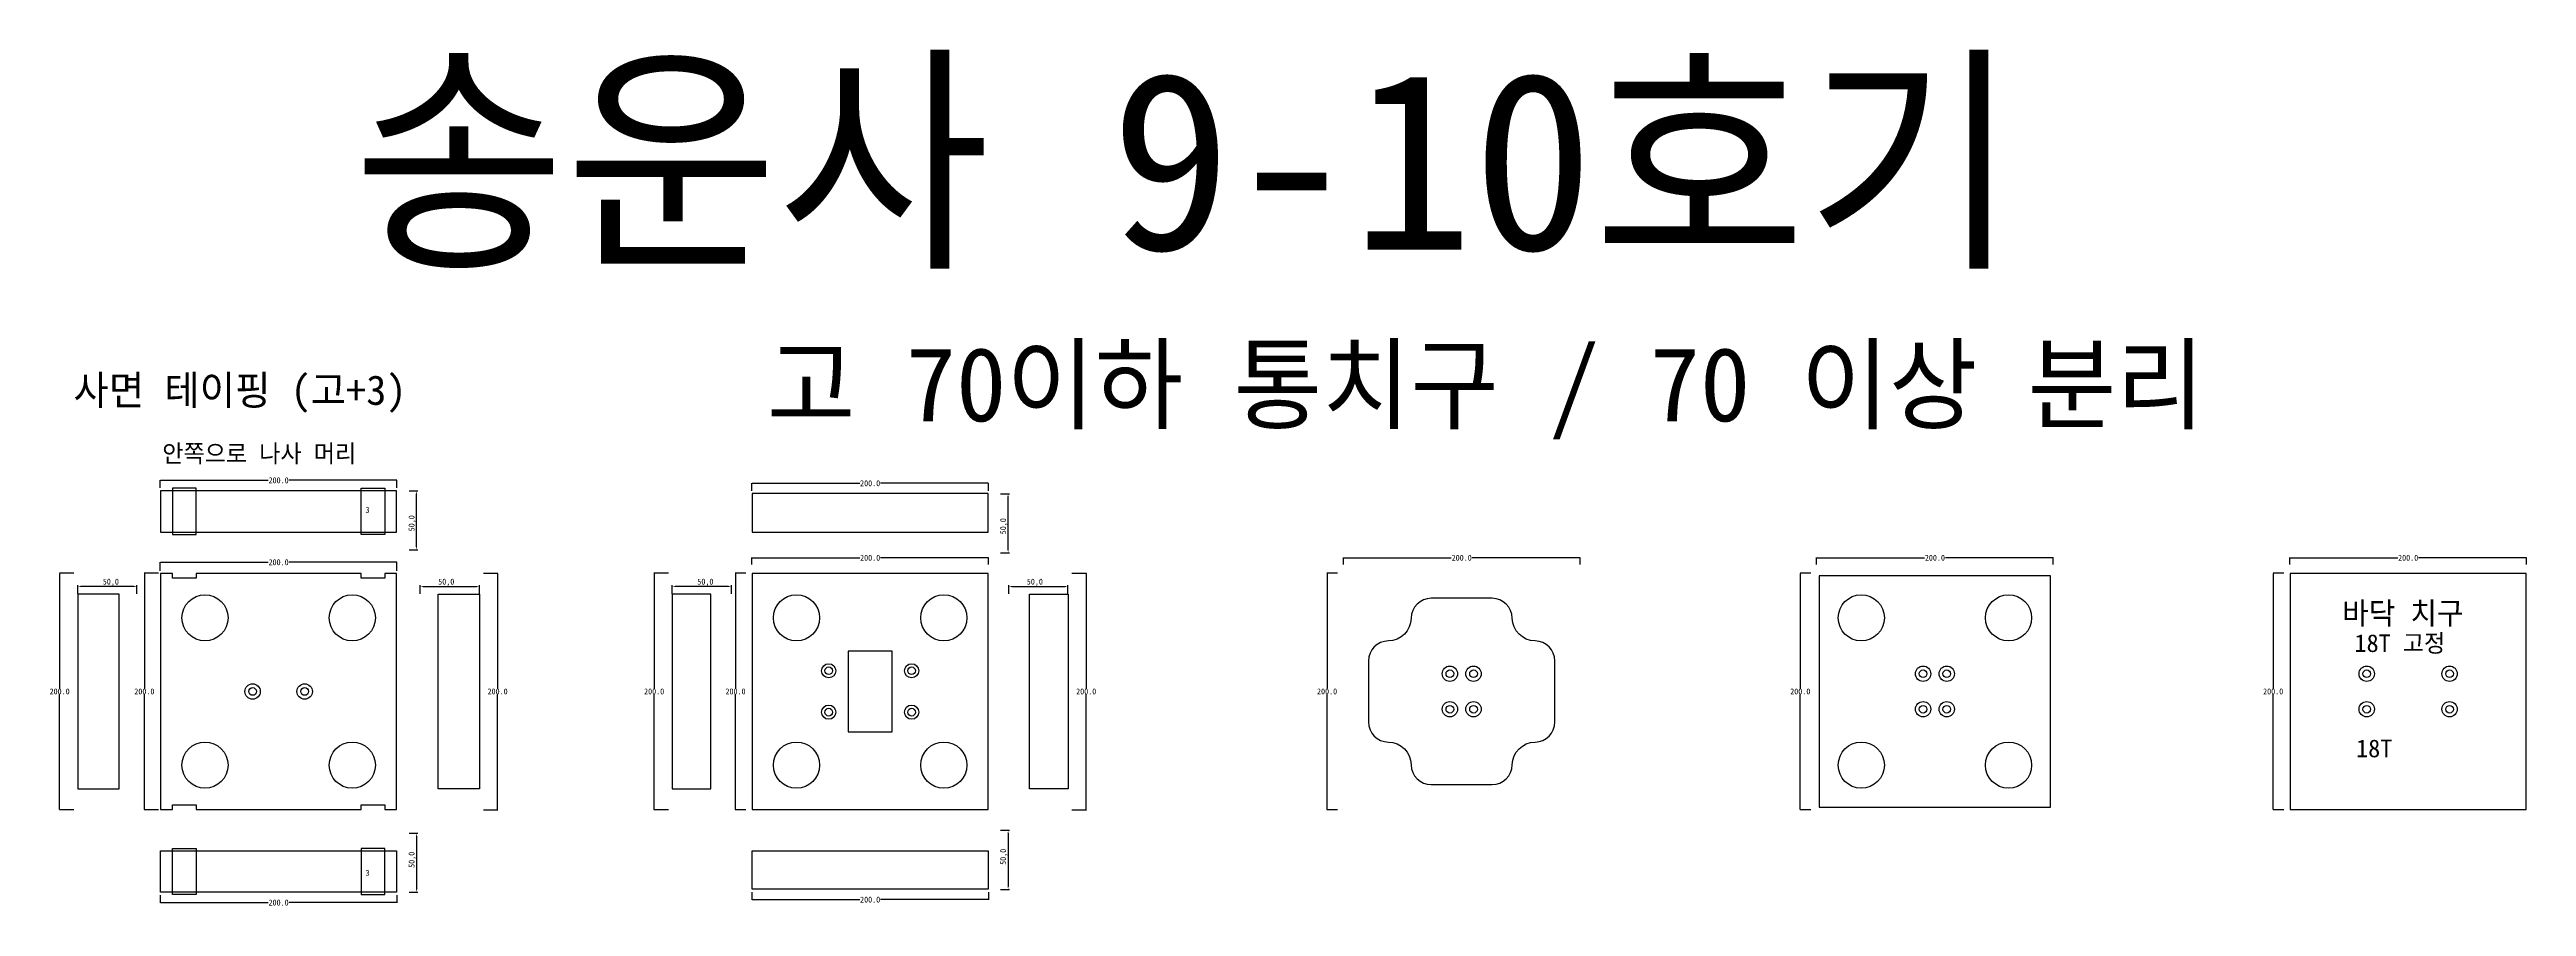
# Model space of a CAD drawing. Header units: millimetres. Extents: x 565 to 2659, y 254 to 979.
import ezdxf

# ---------------------------------------------------------------- set-up
doc = ezdxf.new("R2010")
doc.units = ezdxf.units.MM
for name, color, linetype in [('TEXT', 7, 'Continuous'), ('볼트 구멍', 7, 'Continuous'), ('치구', 7, 'Continuous'), ('치수', 7, 'Continuous')]:
    doc.layers.add(name, color=color, linetype=linetype)
doc.dimstyles.new('ISO-25', dxfattribs={"dimtxt": 2.5, "dimasz": 2.5, "dimexe": 1.25, "dimexo": 0.625, "dimtad": 1, "dimtxsty": 'Standard', "dimcen": 2.5, "dimadec": 0, "dimazin": 0, "dimtfac": 1, "dimtmove": 0, "dimatfit": 3, "dimfxl": 0, "dimarcsym": 0})
doc.dimstyles.get("Standard").update_dxf_attribs({"dimtxt": 7, "dimasz": 0.18, "dimexe": 0.18, "dimexo": 0.0625, "dimgap": 0.09, "dimtad": 0, "dimtih": 1, "dimtoh": 1, "dimdec": 1, "dimzin": 0, "dimdsep": 46, "dimtxsty": 'Standard', "dimcen": 0.09, "dimadec": 0, "dimazin": 0, "dimtfac": 1, "dimtdec": 1, "dimtofl": 0, "dimtmove": 0, "dimatfit": 3, "dimfxl": 0, "dimtolj": 1, "dimtzin": 0, "dimarcsym": 0})

# ---------------------------------------------------------------- blocks, each defined once
blk = doc.blocks.new('*D28')
at = {"layer": 'Defpoints', "color": 0}
for p in [(1159, 266.4), (1359, 266.4), (1359, 260)]:
    blk.add_point(p, dxfattribs=at)
at = {"layer": '치수', "color": 0, "lineweight": -2}
for p, q in [((1159, 266.3), (1159, 259.8)), ((1159.2, 260), (1250.2, 260)), ((1358.8, 260), (1267.8, 260)), ((1359, 266.3), (1359, 259.8))]:
    blk.add_line(p, q, dxfattribs=at)
at = {"layer": '치수', "color": 0}
for points in [[(1159.2, 260), (1159.2, 260), (1159, 260)], [(1358.8, 260), (1358.8, 260), (1359, 260)]]:
    blk.add_solid(points, dxfattribs=at)
at = {"layer": '치수', "color": 0, "insert": (1259, 260), "char_height": 5, "attachment_point": 5}
blk.add_mtext('\\A1;200.0', dxfattribs=at)
blk = doc.blocks.new('*D29')
at = {"layer": 'Defpoints', "color": 0}
for p in [(1359, 612), (1159, 605.6), (1359, 605.6)]:
    blk.add_point(p, dxfattribs=at)
at = {"layer": '치수', "color": 0, "lineweight": -2}
for p, q in [((1159, 605.6), (1159, 612.1)), ((1159.2, 612), (1250.2, 612)), ((1358.8, 612), (1267.8, 612)), ((1359, 605.6), (1359, 612.1))]:
    blk.add_line(p, q, dxfattribs=at)
at = {"layer": '치수', "color": 0}
for points in [[(1159.2, 612), (1159.2, 611.9), (1159, 612)], [(1358.8, 612), (1358.8, 611.9), (1359, 612)]]:
    blk.add_solid(points, dxfattribs=at)
at = {"layer": '치수', "color": 0, "insert": (1259, 612), "char_height": 5, "attachment_point": 5}
blk.add_mtext('\\A1;200.0', dxfattribs=at)
blk = doc.blocks.new('*D30')
at = {"layer": 'Defpoints', "color": 0}
for p in [(1359, 549), (1159, 543.1), (1359, 543.1)]:
    blk.add_point(p, dxfattribs=at)
at = {"layer": '치수', "color": 0, "lineweight": -2}
for p, q in [((1159, 543.2), (1159, 549.2)), ((1159.2, 549), (1250.2, 549)), ((1358.8, 549), (1267.8, 549)), ((1359, 543.2), (1359, 549.2))]:
    blk.add_line(p, q, dxfattribs=at)
at = {"layer": '치수', "color": 0}
for points in [[(1159.2, 549), (1159.2, 548.9), (1159, 549)], [(1358.8, 549), (1358.8, 548.9), (1359, 549)]]:
    blk.add_solid(points, dxfattribs=at)
at = {"layer": '치수', "color": 0, "insert": (1259, 549), "char_height": 5, "attachment_point": 5}
blk.add_mtext('\\A1;200.0', dxfattribs=at)
blk = doc.blocks.new('*D31')
at = {"layer": 'Defpoints', "color": 0}
for p in [(932, 536), (932, 336), (944.1, 336)]:
    blk.add_point(p, dxfattribs=at)
at = {"layer": '치수', "color": 0, "lineweight": -2}
for p, q in [((932.1, 536), (944.3, 536)), ((944.1, 535.8), (944.1, 438.6)), ((944.1, 336.2), (944.1, 433.4)), ((932.1, 336), (944.3, 336))]:
    blk.add_line(p, q, dxfattribs=at)
at = {"layer": '치수', "color": 0}
for points in [[(944.1, 535.8), (944.1, 535.8), (944.1, 536)], [(944.1, 336.2), (944.1, 336.2), (944.1, 336)]]:
    blk.add_solid(points, dxfattribs=at)
at = {"layer": '치수', "color": 0, "insert": (944.1, 436), "char_height": 5, "attachment_point": 5}
blk.add_mtext('\\A1;200.0', dxfattribs=at)
blk = doc.blocks.new('*D32')
at = {"layer": 'Defpoints', "color": 0}
for p in [(585.9, 536), (573.9, 336), (585.9, 336)]:
    blk.add_point(p, dxfattribs=at)
at = {"layer": '치수', "color": 0, "lineweight": -2}
for p, q in [((585.9, 536), (573.7, 536)), ((573.9, 535.8), (573.9, 438.6)), ((573.9, 336.2), (573.9, 433.4)), ((585.9, 336), (573.7, 336))]:
    blk.add_line(p, q, dxfattribs=at)
at = {"layer": '치수', "color": 0}
for points in [[(573.8, 535.8), (573.9, 535.8), (573.9, 536)], [(573.8, 336.2), (573.9, 336.2), (573.9, 336)]]:
    blk.add_solid(points, dxfattribs=at)
at = {"layer": '치수', "color": 0, "insert": (573.9, 436), "char_height": 5, "attachment_point": 5}
blk.add_mtext('\\A1;200.0', dxfattribs=at)
blk = doc.blocks.new('*D33')
at = {"layer": 'Defpoints', "color": 0}
for p in [(657.5, 536), (645.5, 336), (657.5, 336)]:
    blk.add_point(p, dxfattribs=at)
at = {"layer": '치수', "color": 0, "lineweight": -2}
for p, q in [((657.5, 536), (645.3, 536)), ((645.5, 535.8), (645.5, 438.6)), ((645.5, 336.2), (645.5, 433.4)), ((657.5, 336), (645.3, 336))]:
    blk.add_line(p, q, dxfattribs=at)
at = {"layer": '치수', "color": 0}
for points in [[(645.4, 535.8), (645.5, 535.8), (645.5, 536)], [(645.4, 336.2), (645.5, 336.2), (645.5, 336)]]:
    blk.add_solid(points, dxfattribs=at)
at = {"layer": '치수', "color": 0, "insert": (645.5, 436), "char_height": 5, "attachment_point": 5}
blk.add_mtext('\\A1;200.0', dxfattribs=at)
blk = doc.blocks.new('*D34')
at = {"layer": 'Defpoints', "color": 0}
for p in [(1088.4, 536), (1076.4, 336), (1088.4, 336)]:
    blk.add_point(p, dxfattribs=at)
at = {"layer": '치수', "color": 0, "lineweight": -2}
for p, q in [((1088.4, 536), (1076.2, 536)), ((1076.4, 535.8), (1076.4, 438.6)), ((1076.4, 336.2), (1076.4, 433.4)), ((1088.4, 336), (1076.2, 336))]:
    blk.add_line(p, q, dxfattribs=at)
at = {"layer": '치수', "color": 0}
for points in [[(1076.3, 535.8), (1076.4, 535.8), (1076.4, 536)], [(1076.3, 336.2), (1076.4, 336.2), (1076.4, 336)]]:
    blk.add_solid(points, dxfattribs=at)
at = {"layer": '치수', "color": 0, "insert": (1076.4, 436), "char_height": 5, "attachment_point": 5}
blk.add_mtext('\\A1;200.0', dxfattribs=at)
blk = doc.blocks.new('*D35')
at = {"layer": 'Defpoints', "color": 0}
for p in [(1154.1, 536), (1145.2, 336), (1154.1, 336)]:
    blk.add_point(p, dxfattribs=at)
at = {"layer": '치수', "color": 0, "lineweight": -2}
for p, q in [((1154, 536), (1145, 536)), ((1145.2, 535.8), (1145.2, 438.6)), ((1145.2, 336.2), (1145.2, 433.4)), ((1154, 336), (1145, 336))]:
    blk.add_line(p, q, dxfattribs=at)
at = {"layer": '치수', "color": 0}
for points in [[(1145.2, 535.8), (1145.2, 535.8), (1145.2, 536)], [(1145.2, 336.2), (1145.2, 336.2), (1145.2, 336)]]:
    blk.add_solid(points, dxfattribs=at)
at = {"layer": '치수', "color": 0, "insert": (1145.2, 436), "char_height": 5, "attachment_point": 5}
blk.add_mtext('\\A1;200.0', dxfattribs=at)
blk = doc.blocks.new('*D36')
at = {"layer": 'Defpoints', "color": 0}
for p in [(659, 263.9), (859, 263.9), (859, 257.5)]:
    blk.add_point(p, dxfattribs=at)
at = {"layer": '치수', "color": 0, "lineweight": -2}
for p, q in [((659, 263.8), (659, 257.3)), ((659.2, 257.5), (750.2, 257.5)), ((858.8, 257.5), (767.8, 257.5)), ((859, 263.8), (859, 257.3))]:
    blk.add_line(p, q, dxfattribs=at)
at = {"layer": '치수', "color": 0}
for points in [[(659.2, 257.5), (659.2, 257.5), (659, 257.5)], [(858.8, 257.5), (858.8, 257.5), (859, 257.5)]]:
    blk.add_solid(points, dxfattribs=at)
at = {"layer": '치수', "color": 0, "insert": (759, 257.5), "char_height": 5, "attachment_point": 5}
blk.add_mtext('\\A1;200.0', dxfattribs=at)
blk = doc.blocks.new('*D37')
at = {"layer": 'Defpoints', "color": 0}
for p in [(868.7, 316.2), (868.7, 266.2), (875.6, 266.2)]:
    blk.add_point(p, dxfattribs=at)
at = {"layer": '치수', "color": 0, "lineweight": -2}
for p, q in [((869.3, 316.2), (876.8, 316.2)), ((875.6, 313.7), (875.6, 268.7)), ((869.3, 266.2), (876.8, 266.2))]:
    blk.add_line(p, q, dxfattribs=at)
at = {"layer": '치수', "color": 0}
for points in [[(875.2, 313.7), (876, 313.7), (875.6, 316.2)], [(875.2, 268.7), (876, 268.7), (875.6, 266.2)]]:
    blk.add_solid(points, dxfattribs=at)
at = {"layer": '치수', "color": 0, "insert": (872, 293.7), "char_height": 5, "attachment_point": 5, "rotation": 90}
blk.add_mtext('50,0', dxfattribs=at)
blk = doc.blocks.new('*D38')
at = {"layer": 'Defpoints', "color": 0}
for p in [(659, 608.1), (859, 614.5), (859, 608.1)]:
    blk.add_point(p, dxfattribs=at)
at = {"layer": '치수', "color": 0, "lineweight": -2}
for p, q in [((659, 608.1), (659, 614.6)), ((659.2, 614.5), (750.2, 614.5)), ((858.8, 614.5), (767.8, 614.5)), ((859, 608.1), (859, 614.6))]:
    blk.add_line(p, q, dxfattribs=at)
at = {"layer": '치수', "color": 0}
for points in [[(659.2, 614.5), (659.2, 614.4), (659, 614.5)], [(858.8, 614.5), (858.8, 614.4), (859, 614.5)]]:
    blk.add_solid(points, dxfattribs=at)
at = {"layer": '치수', "color": 0, "insert": (759, 614.5), "char_height": 5, "attachment_point": 5}
blk.add_mtext('\\A1;200.0', dxfattribs=at)
blk = doc.blocks.new('*D39')
at = {"layer": 'Defpoints', "color": 0}
for p in [(859, 545.2), (659, 537.8), (859, 537.8)]:
    blk.add_point(p, dxfattribs=at)
at = {"layer": '치수', "color": 0, "lineweight": -2}
for p, q in [((659, 537.9), (659, 545.4)), ((659.2, 545.2), (750.2, 545.2)), ((858.8, 545.2), (767.8, 545.2)), ((859, 537.9), (859, 545.4))]:
    blk.add_line(p, q, dxfattribs=at)
at = {"layer": '치수', "color": 0}
for points in [[(659.2, 545.2), (659.2, 545.2), (659, 545.2)], [(858.8, 545.2), (858.8, 545.2), (859, 545.2)]]:
    blk.add_solid(points, dxfattribs=at)
at = {"layer": '치수', "color": 0, "insert": (759, 545.2), "char_height": 5, "attachment_point": 5}
blk.add_mtext('\\A1;200.0', dxfattribs=at)
blk = doc.blocks.new('*D40')
at = {"layer": 'Defpoints', "color": 0}
for p in [(589.2, 524.7), (589.2, 517.8), (639.2, 517.8)]:
    blk.add_point(p, dxfattribs=at)
at = {"layer": '치수', "color": 0, "lineweight": -2}
for p, q in [((589.2, 518.4), (589.2, 525.9)), ((636.7, 524.7), (591.7, 524.7)), ((639.2, 518.4), (639.2, 525.9))]:
    blk.add_line(p, q, dxfattribs=at)
at = {"layer": '치수', "color": 0}
for points in [[(591.7, 525.1), (591.7, 524.2), (589.2, 524.7)], [(636.7, 525.1), (636.7, 524.2), (639.2, 524.7)]]:
    blk.add_solid(points, dxfattribs=at)
at = {"layer": '치수', "color": 0, "insert": (617.2, 528.2), "char_height": 5, "attachment_point": 5}
blk.add_mtext('50,0', dxfattribs=at)
blk = doc.blocks.new('*D41')
at = {"layer": 'Defpoints', "color": 0}
for p in [(928.7, 524.7), (878.7, 517.8), (928.7, 517.8)]:
    blk.add_point(p, dxfattribs=at)
at = {"layer": '치수', "color": 0, "lineweight": -2}
for p, q in [((878.7, 518.4), (878.7, 525.9)), ((881.2, 524.7), (926.2, 524.7)), ((928.7, 518.4), (928.7, 525.9))]:
    blk.add_line(p, q, dxfattribs=at)
at = {"layer": '치수', "color": 0}
for points in [[(881.2, 525.1), (881.2, 524.2), (878.7, 524.7)], [(926.2, 525.1), (926.2, 524.2), (928.7, 524.7)]]:
    blk.add_solid(points, dxfattribs=at)
at = {"layer": '치수', "color": 0, "insert": (900.7, 528.2), "char_height": 5, "attachment_point": 5}
blk.add_mtext('50,0', dxfattribs=at)
blk = doc.blocks.new('*D42')
at = {"layer": 'Defpoints', "color": 0}
for p in [(868.7, 605.7), (875.6, 605.7), (868.7, 555.7)]:
    blk.add_point(p, dxfattribs=at)
at = {"layer": '치수', "color": 0, "lineweight": -2}
for p, q in [((869.3, 605.7), (876.8, 605.7)), ((875.6, 558.2), (875.6, 603.2)), ((869.3, 555.7), (876.8, 555.7))]:
    blk.add_line(p, q, dxfattribs=at)
at = {"layer": '치수', "color": 0}
for points in [[(875.2, 603.2), (876, 603.2), (875.6, 605.7)], [(875.2, 558.2), (876, 558.2), (875.6, 555.7)]]:
    blk.add_solid(points, dxfattribs=at)
at = {"layer": '치수', "color": 0, "insert": (872, 578.2), "char_height": 5, "attachment_point": 5, "rotation": 90}
blk.add_mtext('50,0', dxfattribs=at)
blk = doc.blocks.new('*D43')
at = {"layer": 'Defpoints', "color": 0}
for p in [(1091.7, 524.7), (1091.7, 517.8), (1141.7, 517.8)]:
    blk.add_point(p, dxfattribs=at)
at = {"layer": '치수', "color": 0, "lineweight": -2}
for p, q in [((1091.7, 518.4), (1091.7, 525.9)), ((1139.2, 524.7), (1094.2, 524.7)), ((1141.7, 518.4), (1141.7, 525.9))]:
    blk.add_line(p, q, dxfattribs=at)
at = {"layer": '치수', "color": 0}
for points in [[(1094.2, 525.1), (1094.2, 524.2), (1091.7, 524.7)], [(1139.2, 525.1), (1139.2, 524.2), (1141.7, 524.7)]]:
    blk.add_solid(points, dxfattribs=at)
at = {"layer": '치수', "color": 0, "insert": (1119.7, 528.2), "char_height": 5, "attachment_point": 5}
blk.add_mtext('50,0', dxfattribs=at)
blk = doc.blocks.new('*D44')
at = {"layer": 'Defpoints', "color": 0}
for p in [(2453.9, 536), (2444.9, 336), (2453.9, 336)]:
    blk.add_point(p, dxfattribs=at)
at = {"layer": '치수', "color": 0, "lineweight": -2}
for p, q in [((2453.8, 536), (2444.8, 536)), ((2444.9, 535.8), (2444.9, 438.6)), ((2444.9, 336.2), (2444.9, 433.4)), ((2453.8, 336), (2444.8, 336))]:
    blk.add_line(p, q, dxfattribs=at)
at = {"layer": '치수', "color": 0}
for points in [[(2444.9, 535.8), (2445, 535.8), (2444.9, 536)], [(2444.9, 336.2), (2445, 336.2), (2444.9, 336)]]:
    blk.add_solid(points, dxfattribs=at)
at = {"layer": '치수', "color": 0, "insert": (2444.9, 436), "char_height": 5, "attachment_point": 5}
blk.add_mtext('\\A1;200.0', dxfattribs=at)
blk = doc.blocks.new('*D45')
at = {"layer": 'Defpoints', "color": 0}
for p in [(1429.5, 536), (1429.5, 336), (1441.6, 336)]:
    blk.add_point(p, dxfattribs=at)
at = {"layer": '치수', "color": 0, "lineweight": -2}
for p, q in [((1429.6, 536), (1441.8, 536)), ((1441.6, 535.8), (1441.6, 438.6)), ((1441.6, 336.2), (1441.6, 433.4)), ((1429.6, 336), (1441.8, 336))]:
    blk.add_line(p, q, dxfattribs=at)
at = {"layer": '치수', "color": 0}
for points in [[(1441.6, 535.8), (1441.6, 535.8), (1441.6, 536)], [(1441.6, 336.2), (1441.6, 336.2), (1441.6, 336)]]:
    blk.add_solid(points, dxfattribs=at)
at = {"layer": '치수', "color": 0, "insert": (1441.6, 436), "char_height": 5, "attachment_point": 5}
blk.add_mtext('\\A1;200.0', dxfattribs=at)
blk = doc.blocks.new('*D46')
at = {"layer": 'Defpoints', "color": 0}
for p in [(2054.1, 536), (2045.2, 336), (2054.1, 336)]:
    blk.add_point(p, dxfattribs=at)
at = {"layer": '치수', "color": 0, "lineweight": -2}
for p, q in [((2054, 536), (2045, 536)), ((2045.2, 535.8), (2045.2, 438.6)), ((2045.2, 336.2), (2045.2, 433.4)), ((2054, 336), (2045, 336))]:
    blk.add_line(p, q, dxfattribs=at)
at = {"layer": '치수', "color": 0}
for points in [[(2045.2, 535.8), (2045.2, 535.8), (2045.2, 536)], [(2045.2, 336.2), (2045.2, 336.2), (2045.2, 336)]]:
    blk.add_solid(points, dxfattribs=at)
at = {"layer": '치수', "color": 0, "insert": (2045.2, 436), "char_height": 5, "attachment_point": 5}
blk.add_mtext('\\A1;200.0', dxfattribs=at)
blk = doc.blocks.new('*D47')
at = {"layer": 'Defpoints', "color": 0}
for p in [(1654.1, 536), (1645.2, 336), (1654.1, 336)]:
    blk.add_point(p, dxfattribs=at)
at = {"layer": '치수', "color": 0, "lineweight": -2}
for p, q in [((1654, 536), (1645, 536)), ((1645.2, 535.8), (1645.2, 438.6)), ((1645.2, 336.2), (1645.2, 433.4)), ((1654, 336), (1645, 336))]:
    blk.add_line(p, q, dxfattribs=at)
at = {"layer": '치수', "color": 0}
for points in [[(1645.2, 535.8), (1645.2, 535.8), (1645.2, 536)], [(1645.2, 336.2), (1645.2, 336.2), (1645.2, 336)]]:
    blk.add_solid(points, dxfattribs=at)
at = {"layer": '치수', "color": 0, "insert": (1645.2, 436), "char_height": 5, "attachment_point": 5}
blk.add_mtext('\\A1;200.0', dxfattribs=at)
blk = doc.blocks.new('*D48')
at = {"layer": 'Defpoints', "color": 0}
for p in [(1368.7, 318.7), (1368.7, 268.7), (1375.6, 268.7)]:
    blk.add_point(p, dxfattribs=at)
at = {"layer": '치수', "color": 0, "lineweight": -2}
for p, q in [((1369.3, 318.7), (1376.8, 318.7)), ((1375.6, 316.2), (1375.6, 271.2)), ((1369.3, 268.7), (1376.8, 268.7))]:
    blk.add_line(p, q, dxfattribs=at)
at = {"layer": '치수', "color": 0}
for points in [[(1375.2, 316.2), (1376, 316.2), (1375.6, 318.7)], [(1375.2, 271.2), (1376, 271.2), (1375.6, 268.7)]]:
    blk.add_solid(points, dxfattribs=at)
at = {"layer": '치수', "color": 0, "insert": (1372, 296.2), "char_height": 5, "attachment_point": 5, "rotation": 90}
blk.add_mtext('50,0', dxfattribs=at)
blk = doc.blocks.new('*D49')
at = {"layer": 'Defpoints', "color": 0}
for p in [(2259, 549), (2059, 543.1), (2259, 543.1)]:
    blk.add_point(p, dxfattribs=at)
at = {"layer": '치수', "color": 0, "lineweight": -2}
for p, q in [((2059, 543.2), (2059, 549.2)), ((2059.2, 549), (2150.2, 549)), ((2258.8, 549), (2167.8, 549)), ((2259, 543.2), (2259, 549.2))]:
    blk.add_line(p, q, dxfattribs=at)
at = {"layer": '치수', "color": 0}
for points in [[(2059.2, 549), (2059.2, 548.9), (2059, 549)], [(2258.8, 549), (2258.8, 548.9), (2259, 549)]]:
    blk.add_solid(points, dxfattribs=at)
at = {"layer": '치수', "color": 0, "insert": (2159, 549), "char_height": 5, "attachment_point": 5}
blk.add_mtext('\\A1;200.0', dxfattribs=at)
blk = doc.blocks.new('*D50')
at = {"layer": 'Defpoints', "color": 0}
for p in [(1859, 549), (1659, 543.1), (1859, 543.1)]:
    blk.add_point(p, dxfattribs=at)
at = {"layer": '치수', "color": 0, "lineweight": -2}
for p, q in [((1659, 543.2), (1659, 549.2)), ((1659.2, 549), (1750.2, 549)), ((1858.8, 549), (1767.8, 549)), ((1859, 543.2), (1859, 549.2))]:
    blk.add_line(p, q, dxfattribs=at)
at = {"layer": '치수', "color": 0}
for points in [[(1659.2, 549), (1659.2, 548.9), (1659, 549)], [(1858.8, 549), (1858.8, 548.9), (1859, 549)]]:
    blk.add_solid(points, dxfattribs=at)
at = {"layer": '치수', "color": 0, "insert": (1759, 549), "char_height": 5, "attachment_point": 5}
blk.add_mtext('\\A1;200.0', dxfattribs=at)
blk = doc.blocks.new('*D51')
at = {"layer": 'Defpoints', "color": 0}
for p in [(1368.7, 603.2), (1375.6, 603.2), (1368.7, 553.2)]:
    blk.add_point(p, dxfattribs=at)
at = {"layer": '치수', "color": 0, "lineweight": -2}
for p, q in [((1369.3, 603.2), (1376.8, 603.2)), ((1375.6, 555.7), (1375.6, 600.7)), ((1369.3, 553.2), (1376.8, 553.2))]:
    blk.add_line(p, q, dxfattribs=at)
at = {"layer": '치수', "color": 0}
for points in [[(1375.2, 600.7), (1376, 600.7), (1375.6, 603.2)], [(1375.2, 555.7), (1376, 555.7), (1375.6, 553.2)]]:
    blk.add_solid(points, dxfattribs=at)
at = {"layer": '치수', "color": 0, "insert": (1372, 575.7), "char_height": 5, "attachment_point": 5, "rotation": 90}
blk.add_mtext('50,0', dxfattribs=at)
blk = doc.blocks.new('*D52')
at = {"layer": 'Defpoints', "color": 0}
for p in [(1426.2, 524.7), (1376.2, 517.8), (1426.2, 517.8)]:
    blk.add_point(p, dxfattribs=at)
at = {"layer": '치수', "color": 0, "lineweight": -2}
for p, q in [((1376.2, 518.4), (1376.2, 525.9)), ((1378.7, 524.7), (1423.7, 524.7)), ((1426.2, 518.4), (1426.2, 525.9))]:
    blk.add_line(p, q, dxfattribs=at)
at = {"layer": '치수', "color": 0}
for points in [[(1378.7, 525.1), (1378.7, 524.2), (1376.2, 524.7)], [(1423.7, 525.1), (1423.7, 524.2), (1426.2, 524.7)]]:
    blk.add_solid(points, dxfattribs=at)
at = {"layer": '치수', "color": 0, "insert": (1398.2, 528.2), "char_height": 5, "attachment_point": 5}
blk.add_mtext('50,0', dxfattribs=at)
blk = doc.blocks.new('*D53')
at = {"layer": 'Defpoints', "color": 0}
for p in [(2659, 549), (2459, 543.1), (2659, 543.1)]:
    blk.add_point(p, dxfattribs=at)
at = {"layer": '치수', "color": 0, "lineweight": -2}
for p, q in [((2459, 543.2), (2459, 549.2)), ((2459.2, 549), (2550.2, 549)), ((2658.8, 549), (2567.8, 549)), ((2659, 543.2), (2659, 549.2))]:
    blk.add_line(p, q, dxfattribs=at)
at = {"layer": '치수', "color": 0}
for points in [[(2459.2, 549), (2459.2, 548.9), (2459, 549)], [(2658.8, 549), (2658.8, 548.9), (2659, 549)]]:
    blk.add_solid(points, dxfattribs=at)
at = {"layer": '치수', "color": 0, "insert": (2559, 549), "char_height": 5, "attachment_point": 5}
blk.add_mtext('\\A1;200.0', dxfattribs=at)

msp = doc.modelspace()

# ---------------------------------------------------------------- linework, layer by layer
at = {"layer": '볼트 구멍', "color": 3}
msp.add_lwpolyline([(1240.5, 401.99), (1277.5, 401.99), (1277.5, 469.99), (1240.5, 469.99)], close=True, dxfattribs=at)
at = {"layer": '볼트 구멍', "color": 2}
for centre in [(737, 435.99), (781, 435.99)]:
    msp.add_circle(centre, 6.5, dxfattribs=at)
at = {"layer": '볼트 구멍', "color": 6}
for centre, radius in [((1224, 453.49), 6), ((1294, 453.49), 6), ((1749, 450.99), 6.5), ((1769, 450.99), 6.5), ((2149, 450.99), 6.5), ((2169, 450.99), 6.5), ((2524, 450.99), 6.5), ((2594, 450.99), 6.5), ((1224, 418.49), 6), ((1294, 418.49), 6), ((1749, 420.99), 6.5), ((1769, 420.99), 6.5), ((2149, 420.99), 6.5), ((2169, 420.99), 6.5), ((2524, 420.99), 6.5), ((2594, 420.99), 6.5)]:
    msp.add_circle(centre, radius, dxfattribs=at)
at = {"layer": '볼트 구멍', "color": 3}
for centre in [(1224, 453.49), (1294, 453.49), (1749, 450.99), (1769, 450.99), (2149, 450.99), (2169, 450.99), (2524, 450.99), (2594, 450.99), (737, 435.99), (781, 435.99), (1224, 418.49), (1294, 418.49), (1749, 420.99), (1769, 420.99), (2149, 420.99), (2169, 420.99), (2524, 420.99), (2594, 420.99)]:
    msp.add_circle(centre, 3.25, dxfattribs=at)
at = {"layer": '치구', "color": 1}
for points in [[(669.25, 568.74), (689.25, 568.74), (689.25, 607.73), (669.25, 607.73)], [(848.75, 568.74), (828.75, 568.74), (828.75, 607.73), (848.75, 607.73)], [(669.25, 303.24), (689.25, 303.24), (689.25, 264.24), (669.25, 264.24)], [(848.75, 303.24), (828.75, 303.24), (828.75, 264.24), (848.75, 264.24)]]:
    msp.add_lwpolyline(points, close=True, dxfattribs=at)
at = {"layer": '치구'}
for points in [[(659.25, 570.74), (858.75, 570.74), (858.75, 605.74), (659.25, 605.74)], [(1159.25, 570.74), (1358.75, 570.74), (1358.75, 603.24), (1159.25, 603.24)], [(659.25, 336.24), (669.25, 336.24), (669.25, 340.24), (689.25, 340.24), (689.25, 336.24), (828.75, 336.24), (828.75, 340.24), (848.75, 340.24), (848.75, 336.24), (858.75, 336.24), (858.75, 535.74), (848.75, 535.74), (848.75, 531.74), (828.75, 531.74), (828.75, 535.74), (689.25, 535.74), (689.25, 531.74), (669.25, 531.74), (669.25, 535.74), (659.25, 535.74)], [(1159.25, 535.74), (1159.25, 336.24), (1358.75, 336.24), (1358.75, 535.74)], [(2061.25, 533.74), (2061.25, 338.24), (2256.75, 338.24), (2256.75, 533.74)], [(2459.25, 535.74), (2459.25, 336.24), (2658.75, 336.24), (2658.75, 535.74)], [(624.25, 518.34), (589.25, 518.34), (589.25, 353.64), (624.25, 353.64)], [(893.75, 518.34), (928.75, 518.34), (928.75, 353.64), (893.75, 353.64)], [(1124.25, 518.34), (1091.75, 518.34), (1091.75, 353.63), (1124.25, 353.63)], [(1393.75, 518.34), (1426.25, 518.34), (1426.25, 353.63), (1393.75, 353.63)], [(659.25, 301.24), (858.75, 301.24), (858.75, 266.24), (659.25, 266.24)], [(1159.25, 301.24), (1358.75, 301.24), (1358.75, 268.74), (1159.25, 268.74)]]:
    msp.add_lwpolyline(points, close=True, dxfattribs=at)
msp.add_lwpolyline([(1697.01, 393.23, -0.4062114), (1716.24, 374, 0.4102069), (1733.24, 357.24), (1784.75, 357.24, 0.4102069), (1801.75, 374, -0.4062114), (1820.98, 393.23, 0.4102069), (1837.75, 410.23), (1837.75, 461.74, 0.4102069), (1820.98, 478.74, -0.4062114), (1801.75, 497.97, 0.4102069), (1784.75, 514.74), (1733.24, 514.74, 0.4102069), (1716.24, 497.97, -0.4062114), (1697.01, 478.74, 0.4102069), (1680.25, 461.74), (1680.25, 410.23, 0.4102069)], format="xyb", close=True, dxfattribs=at)
for centre in [(696.75, 498.24), (821.25, 498.24), (1196.75, 498.24), (1321.25, 498.24), (2096.75, 498.24), (2221.25, 498.24), (696.75, 373.74), (821.25, 373.74), (1196.75, 373.74), (1321.25, 373.74), (2096.75, 373.74), (2221.25, 373.74)]:
    msp.add_circle(centre, 19.5, dxfattribs=at)

# ---------------------------------------------------------------- texts
at = {"layer": 'TEXT', "color": 3}
msp.add_text('송운사 9-10호기', height=150, dxfattribs=at).set_placement((821.98, 809.48))
at = {"layer": 'TEXT', "color": 1, "linetype": 'Continuous'}
msp.add_text('고 70이하 통치구 / 70 이상 분리', height=62.5, dxfattribs=at).set_placement((1171.8, 664.4))
at = {"layer": 'TEXT', "linetype": 'Continuous'}
msp.add_text('사면 테이핑 (고+3)', height=25, dxfattribs=at).set_placement((585.6, 678.28))
at = {"layer": 'TEXT', "color": 1}
for s, height, p in [('안쪽으로 나사 머리', 15, (660.65, 629.69)), ('3', 5, (832.46, 586.94)), ('18T', 15, (2515.01, 380.38))]:
    msp.add_text(s, height=height, dxfattribs=at).set_placement(p)
at = {"layer": 'TEXT', "color": 6, "linetype": 'Continuous'}
msp.add_text('바닥 치구', height=18.75, dxfattribs=at).set_placement((2503.3, 492.86))
at = {"layer": 'TEXT', "color": 6}
msp.add_text('18T 고정', height=15, dxfattribs=at).set_placement((2513.65, 469.36))
at = {"layer": 'TEXT', "color": 1, "text_generation_flag": 2}
msp.add_text('3', height=5, rotation=180, dxfattribs=at).set_placement((832.46, 285.03))

# ---------------------------------------------------------------- dimensions: what is measured, and where the dimension line sits
at = {"layer": '치수', "color": 4}
for base, p1, p2, dimstyle, override, picture, middle in [((859, 614.46), (659, 608.06), (859, 608.06), 'Standard', {"dimtxt": 5}, '*D38', (759, 614.46)), ((1359, 611.96), (1159, 605.56), (1359, 605.56), 'Standard', {"dimtxt": 5}, '*D29', (1259, 611.96)), ((928.75, 524.66), (878.75, 517.79), (928.75, 517.79), 'ISO-25', {"dimtxt": 5, "dimdec": 1, "dimzin": 0, "dimtdec": 1}, '*D41', (900.75, 524.66)), ((1426.25, 524.67), (1376.25, 517.79), (1426.25, 517.79), 'ISO-25', {"dimtxt": 5, "dimdec": 1, "dimzin": 0, "dimtdec": 1}, '*D52', (1398.25, 524.67)), ((859, 257.51), (659, 263.91), (859, 263.91), 'Standard', {"dimtxt": 5}, '*D36', (759, 257.51)), ((1359, 260.01), (1159, 266.41), (1359, 266.41), 'Standard', {"dimtxt": 5}, '*D28', (1259, 260.01))]:
    dim = msp.add_linear_dim(base=base, p1=p1, p2=p2, dimstyle=dimstyle, override=override, dxfattribs=at)
    dim.commit()
    dim.dimension.update_dxf_attribs({"geometry": picture, "text_midpoint": middle, "dimtype": 160})
for base, p1, p2, angle, picture, middle in [((875.57, 605.74), (868.68, 555.74), (868.68, 605.74), 90, '*D42', (875.57, 578.24)), ((1375.57, 603.24), (1368.68, 553.24), (1368.68, 603.24), 90, '*D51', (1375.57, 575.74)), ((589.25, 524.66), (639.25, 517.79), (589.25, 517.79), 180, '*D40', (617.25, 524.66)), ((1091.75, 524.67), (1141.75, 517.79), (1091.75, 517.79), 180, '*D43', (1119.75, 524.67)), ((875.57, 266.24), (868.68, 316.24), (868.68, 266.24), 270, '*D37', (875.57, 293.74)), ((1375.57, 268.74), (1368.68, 318.74), (1368.68, 268.74), 270, '*D48', (1375.57, 296.24))]:
    dim = msp.add_linear_dim(base=base, p1=p1, p2=p2, angle=angle, dimstyle='ISO-25', override={"dimtxt": 5, "dimdec": 1, "dimzin": 0, "dimtdec": 1}, dxfattribs=at)
    dim.commit()
    dim.dimension.update_dxf_attribs({"geometry": picture, "text_midpoint": middle, "dimtype": 160})
for base, p1, p2, picture, middle in [((859, 545.21), (659, 537.81), (859, 537.81), '*D39', (759, 545.21)), ((1359, 548.98), (1159, 543.09), (1359, 543.09), '*D30', (1259, 548.98)), ((1859, 548.98), (1659, 543.09), (1859, 543.09), '*D50', (1759, 548.98)), ((2259, 548.98), (2059, 543.09), (2259, 543.09), '*D49', (2159, 548.98)), ((2659, 548.98), (2459, 543.09), (2659, 543.09), '*D53', (2559, 548.98))]:
    dim = msp.add_linear_dim(base=base, p1=p1, p2=p2, dimstyle='Standard', override={"dimtxt": 5}, dxfattribs=at)
    dim.commit()
    dim.dimension.update_dxf_attribs({"geometry": picture, "text_midpoint": middle})
for base, p1, p2, picture, middle in [((573.88, 335.99), (585.95, 535.99), (585.95, 335.99), '*D32', (573.88, 435.99)), ((645.47, 335.99), (657.54, 535.99), (657.54, 335.99), '*D33', (645.47, 435.99)), ((944.11, 335.99), (932.04, 535.99), (932.04, 335.99), '*D31', (944.11, 435.99)), ((1076.38, 335.99), (1088.45, 535.99), (1088.45, 335.99), '*D34', (1076.38, 435.99)), ((1145.2, 335.99), (1154.1, 535.99), (1154.1, 335.99), '*D35', (1145.2, 435.99)), ((1441.61, 335.99), (1429.54, 535.99), (1429.54, 335.99), '*D45', (1441.61, 435.99)), ((1645.2, 335.99), (1654.1, 535.99), (1654.1, 335.99), '*D47', (1645.2, 435.99)), ((2045.2, 335.99), (2054.1, 535.99), (2054.1, 335.99), '*D46', (2045.2, 435.99)), ((2444.95, 335.99), (2453.85, 535.99), (2453.85, 335.99), '*D44', (2444.95, 435.99))]:
    dim = msp.add_linear_dim(base=base, p1=p1, p2=p2, angle=90, dimstyle='Standard', override={"dimtxt": 5}, dxfattribs=at)
    dim.commit()
    dim.dimension.update_dxf_attribs({"geometry": picture, "text_midpoint": middle})

doc.saveas('drawing.dxf')
